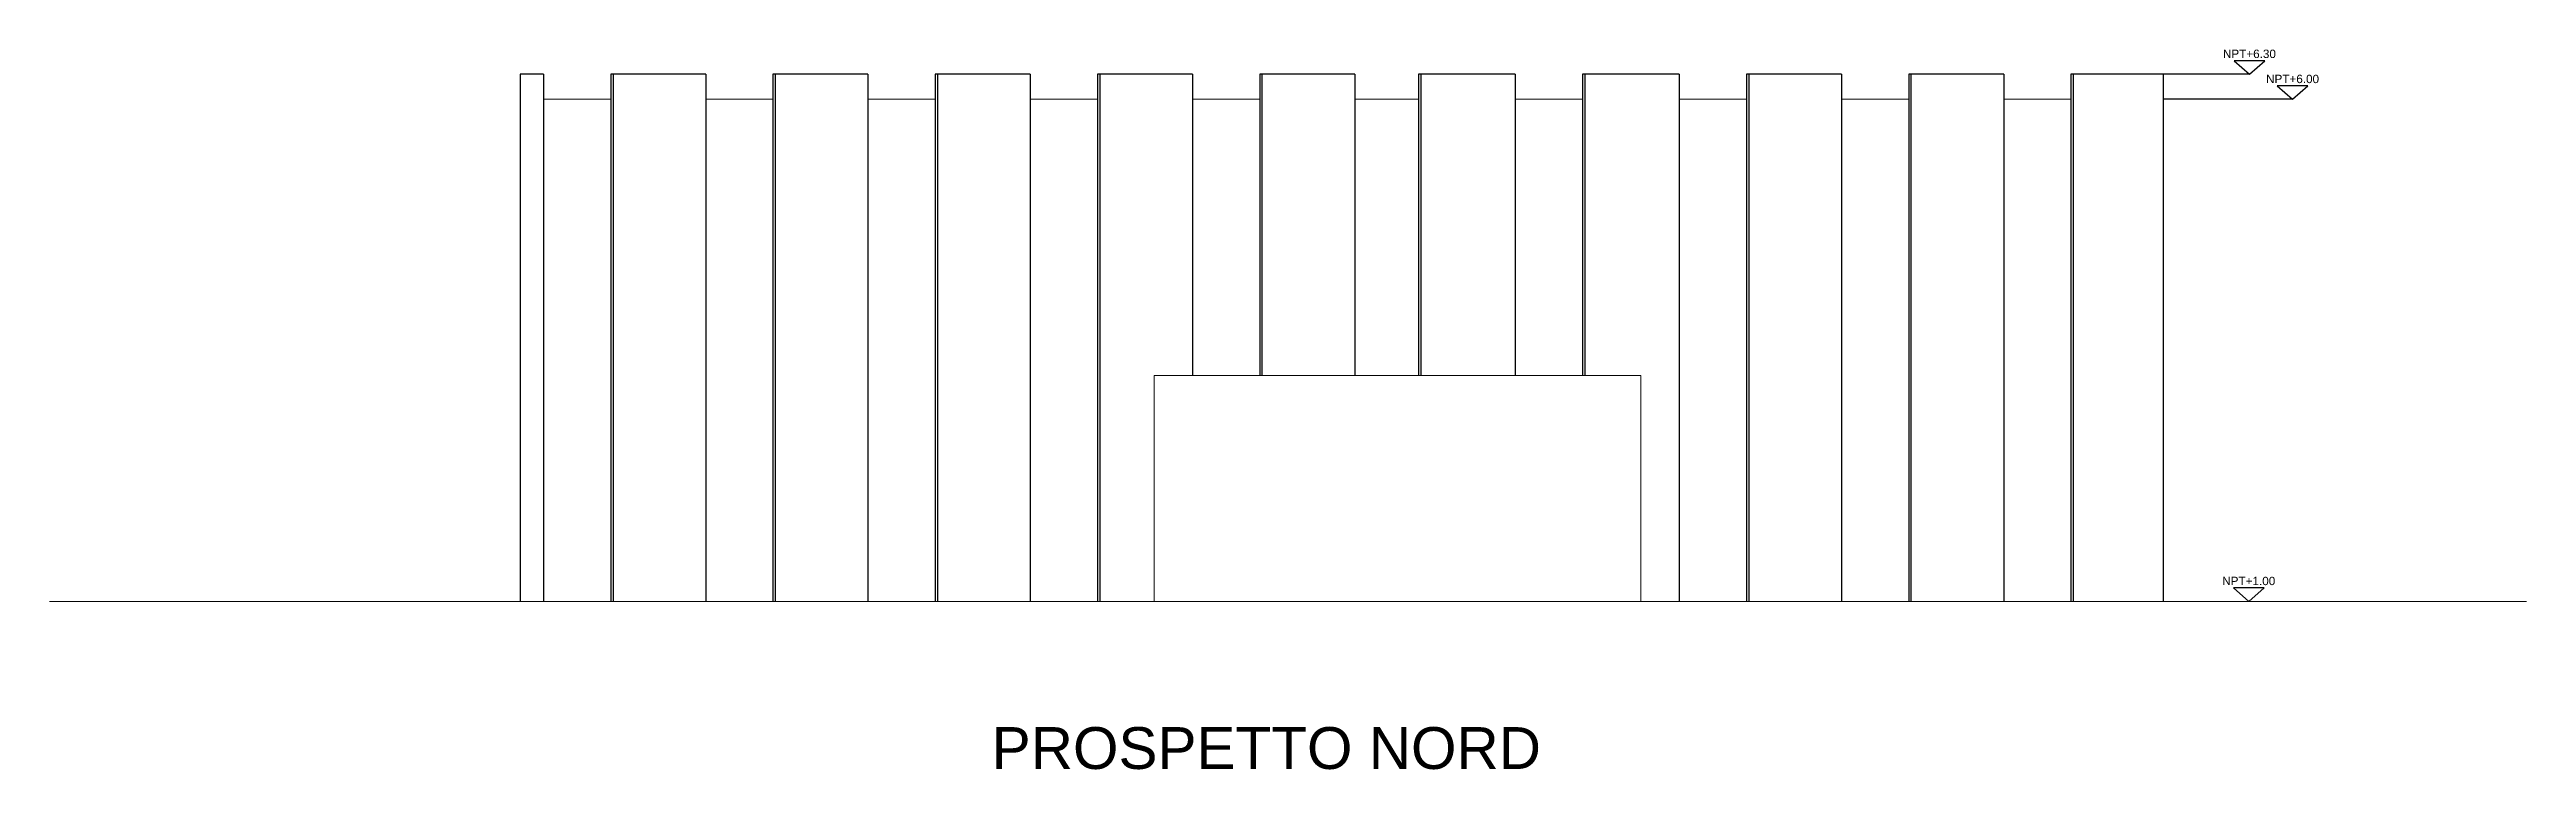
# Model space of a CAD drawing. Header units: millimetres. Extents: x 19901 to 56688, y 13732 to 29551.
# Drawn here: x 30306 to 33263, y 23141 to 24001 of the extents above; entities that cross this region are included whole.
import ezdxf
from ezdxf.enums import TextEntityAlignment as Align

# ---------------------------------------------------------------- set-up
doc = ezdxf.new("R2010")
doc.units = ezdxf.units.MM
doc.layers.get('0').update_dxf_attribs({"lineweight": 18})
doc.layers.add('A-ANNO-SYMB', color=3, linetype='Continuous')
doc.layers.add('A-ANNO-TEXT', color=3, linetype='Continuous')
for name, color, linetype, lineweight in [('A-FURN', 9, 'Continuous', 13), ('MURO', 1, 'Continuous', 25), ('vetro', 140, 'Continuous', 15), ('Wall', 7, 'Continuous', 20)]:
    doc.layers.add(name, color=color, linetype=linetype, lineweight=lineweight)
doc.styles.add('ARIAL', font='arial.ttf')
doc.styles.get("Standard").update_dxf_attribs({"font": 'arial.ttf'})

msp = doc.modelspace()

# ---------------------------------------------------------------- texts
at = {"insert": (31430.8, 23191.5), "char_height": 50, "attachment_point": 1}
msp.add_mtext_dynamic_manual_height_columns('\\pt400;PROSPETTO NORD', width=1017.121, gutter_width=12.5, heights=[0], dxfattribs=at)
at = {"layer": 'A-ANNO-SYMB', "style": 'ARIAL'}
for s, p in [('NPT+6.30', (32932.4, 23991.2)), ('NPT+6.00', (32983.9, 23961.2))]:
    msp.add_text(s, height=10, rotation=359.935, dxfattribs=at).set_placement(p, align=Align.CENTER)
at = {"layer": 'A-ANNO-TEXT', "style": 'ARIAL'}
msp.add_text('NPT+1.00', height=10, rotation=359.935, dxfattribs=at).set_placement((32931.6, 23361.2), align=Align.CENTER)

# ---------------------------------------------------------------- linework, layer by layer
at = {"layer": 'A-ANNO-SYMB'}
for p, q in [((32932.3, 23971.8), (32829.3, 23971.8)), ((32983.8, 23941.8), (32829.3, 23941.8))]:
    msp.add_line(p, q, dxfattribs=at)
for points in [[(32932.3, 23971.8), (32950.8, 23988), (32914, 23988)], [(32983.8, 23941.8), (33002.3, 23958), (32965.5, 23958)], [(32931.5, 23341.8), (32950, 23358), (32913.2, 23358)]]:
    msp.add_lwpolyline(points, close=True, dxfattribs=at)
at = {"layer": 'A-FURN'}
msp.add_line((33263.2, 23341.8), (30306, 23341.8), dxfattribs=at)
at = {"layer": 'MURO'}
for p, q in [((30868, 23971.8), (30868, 23341.8)), ((30895.7, 23971.8), (30868, 23971.8)), ((30895.7, 23971.8), (30895.7, 23341.8)), ((30976, 23971.8), (30976, 23341.8)), ((31089.4, 23971.8), (30976, 23971.8)), ((30978.7, 23971.8), (30978.7, 23341.8)), ((31089.4, 23971.8), (31089.4, 23341.8)), ((31169.7, 23971.8), (31169.7, 23341.8)), ((31283.1, 23971.8), (31169.7, 23971.8)), ((31172.4, 23971.8), (31172.4, 23341.8)), ((31283.1, 23971.8), (31283.1, 23341.8)), ((31363.4, 23971.8), (31363.4, 23341.8)), ((31476.8, 23971.8), (31363.4, 23971.8)), ((31366.1, 23971.8), (31366.1, 23341.8)), ((31476.8, 23971.8), (31476.8, 23341.8)), ((31557.1, 23971.8), (31557.1, 23341.8)), ((31670.5, 23971.8), (31557.1, 23971.8)), ((31559.8, 23971.8), (31559.8, 23341.8)), ((31670.5, 23971.8), (31670.5, 23611.8)), ((31750.8, 23971.8), (31750.8, 23611.8)), ((31864.2, 23971.8), (31750.8, 23971.8)), ((31753.5, 23971.8), (31753.5, 23611.8)), ((31864.2, 23971.8), (31864.2, 23611.8)), ((32055.9, 23971.8), (31940.5, 23971.8)), ((31940.5, 23971.8), (31940.5, 23611.8)), ((31943.2, 23971.8), (31943.2, 23611.8)), ((32055.9, 23971.8), (32055.9, 23611.8)), ((32251.6, 23971.8), (32136.2, 23971.8)), ((32136.2, 23971.8), (32136.2, 23611.8)), ((32138.9, 23971.8), (32138.9, 23611.8)), ((32251.6, 23971.8), (32251.6, 23341.8)), ((32331.9, 23971.8), (32331.9, 23341.8)), ((32445.3, 23971.8), (32331.9, 23971.8)), ((32334.6, 23971.8), (32334.6, 23341.8)), ((32445.3, 23971.8), (32445.3, 23341.8)), ((32525.6, 23971.8), (32525.6, 23341.8)), ((32639, 23971.8), (32525.6, 23971.8)), ((32528.3, 23971.8), (32528.3, 23341.8)), ((32639, 23971.8), (32639, 23341.8)), ((32719.3, 23971.8), (32719.3, 23341.8)), ((32829.3, 23971.8), (32719.3, 23971.8)), ((32722.1, 23971.8), (32722.1, 23341.8)), ((32829.3, 23971.8), (32829.3, 23341.8))]:
    msp.add_line(p, q, dxfattribs=at)
at = {"layer": 'vetro'}
for p, q in [((30976, 23941.8), (30895.7, 23941.8)), ((31169.7, 23941.8), (31089.4, 23941.8)), ((31363.4, 23941.8), (31283.1, 23941.8)), ((31557.1, 23941.8), (31476.8, 23941.8)), ((31750.8, 23941.8), (31670.5, 23941.8)), ((31940.5, 23941.8), (31864.2, 23941.8)), ((32136.2, 23941.8), (32055.9, 23941.8)), ((32331.9, 23941.8), (32251.6, 23941.8)), ((32525.6, 23941.8), (32445.3, 23941.8)), ((32719.3, 23941.8), (32639, 23941.8))]:
    msp.add_line(p, q, dxfattribs=at)
at = {"layer": 'Wall'}
for p, q in [((31624.6, 23611.8), (31624.6, 23341.8)), ((32205.8, 23611.8), (31624.6, 23611.8)), ((32205.8, 23611.8), (32205.8, 23341.8)), ((32205.8, 23341.8), (32205.8, 23611.8))]:
    msp.add_line(p, q, dxfattribs=at)

msp.set_redraw_order([(e.dxf.handle, doc.entitydb.next_handle()) for e in msp.query("TEXT MTEXT ATTDEF DIMENSION ARC_DIMENSION")])  # texts and dimensions are drawn at this point

doc.saveas('drawing.dxf')
